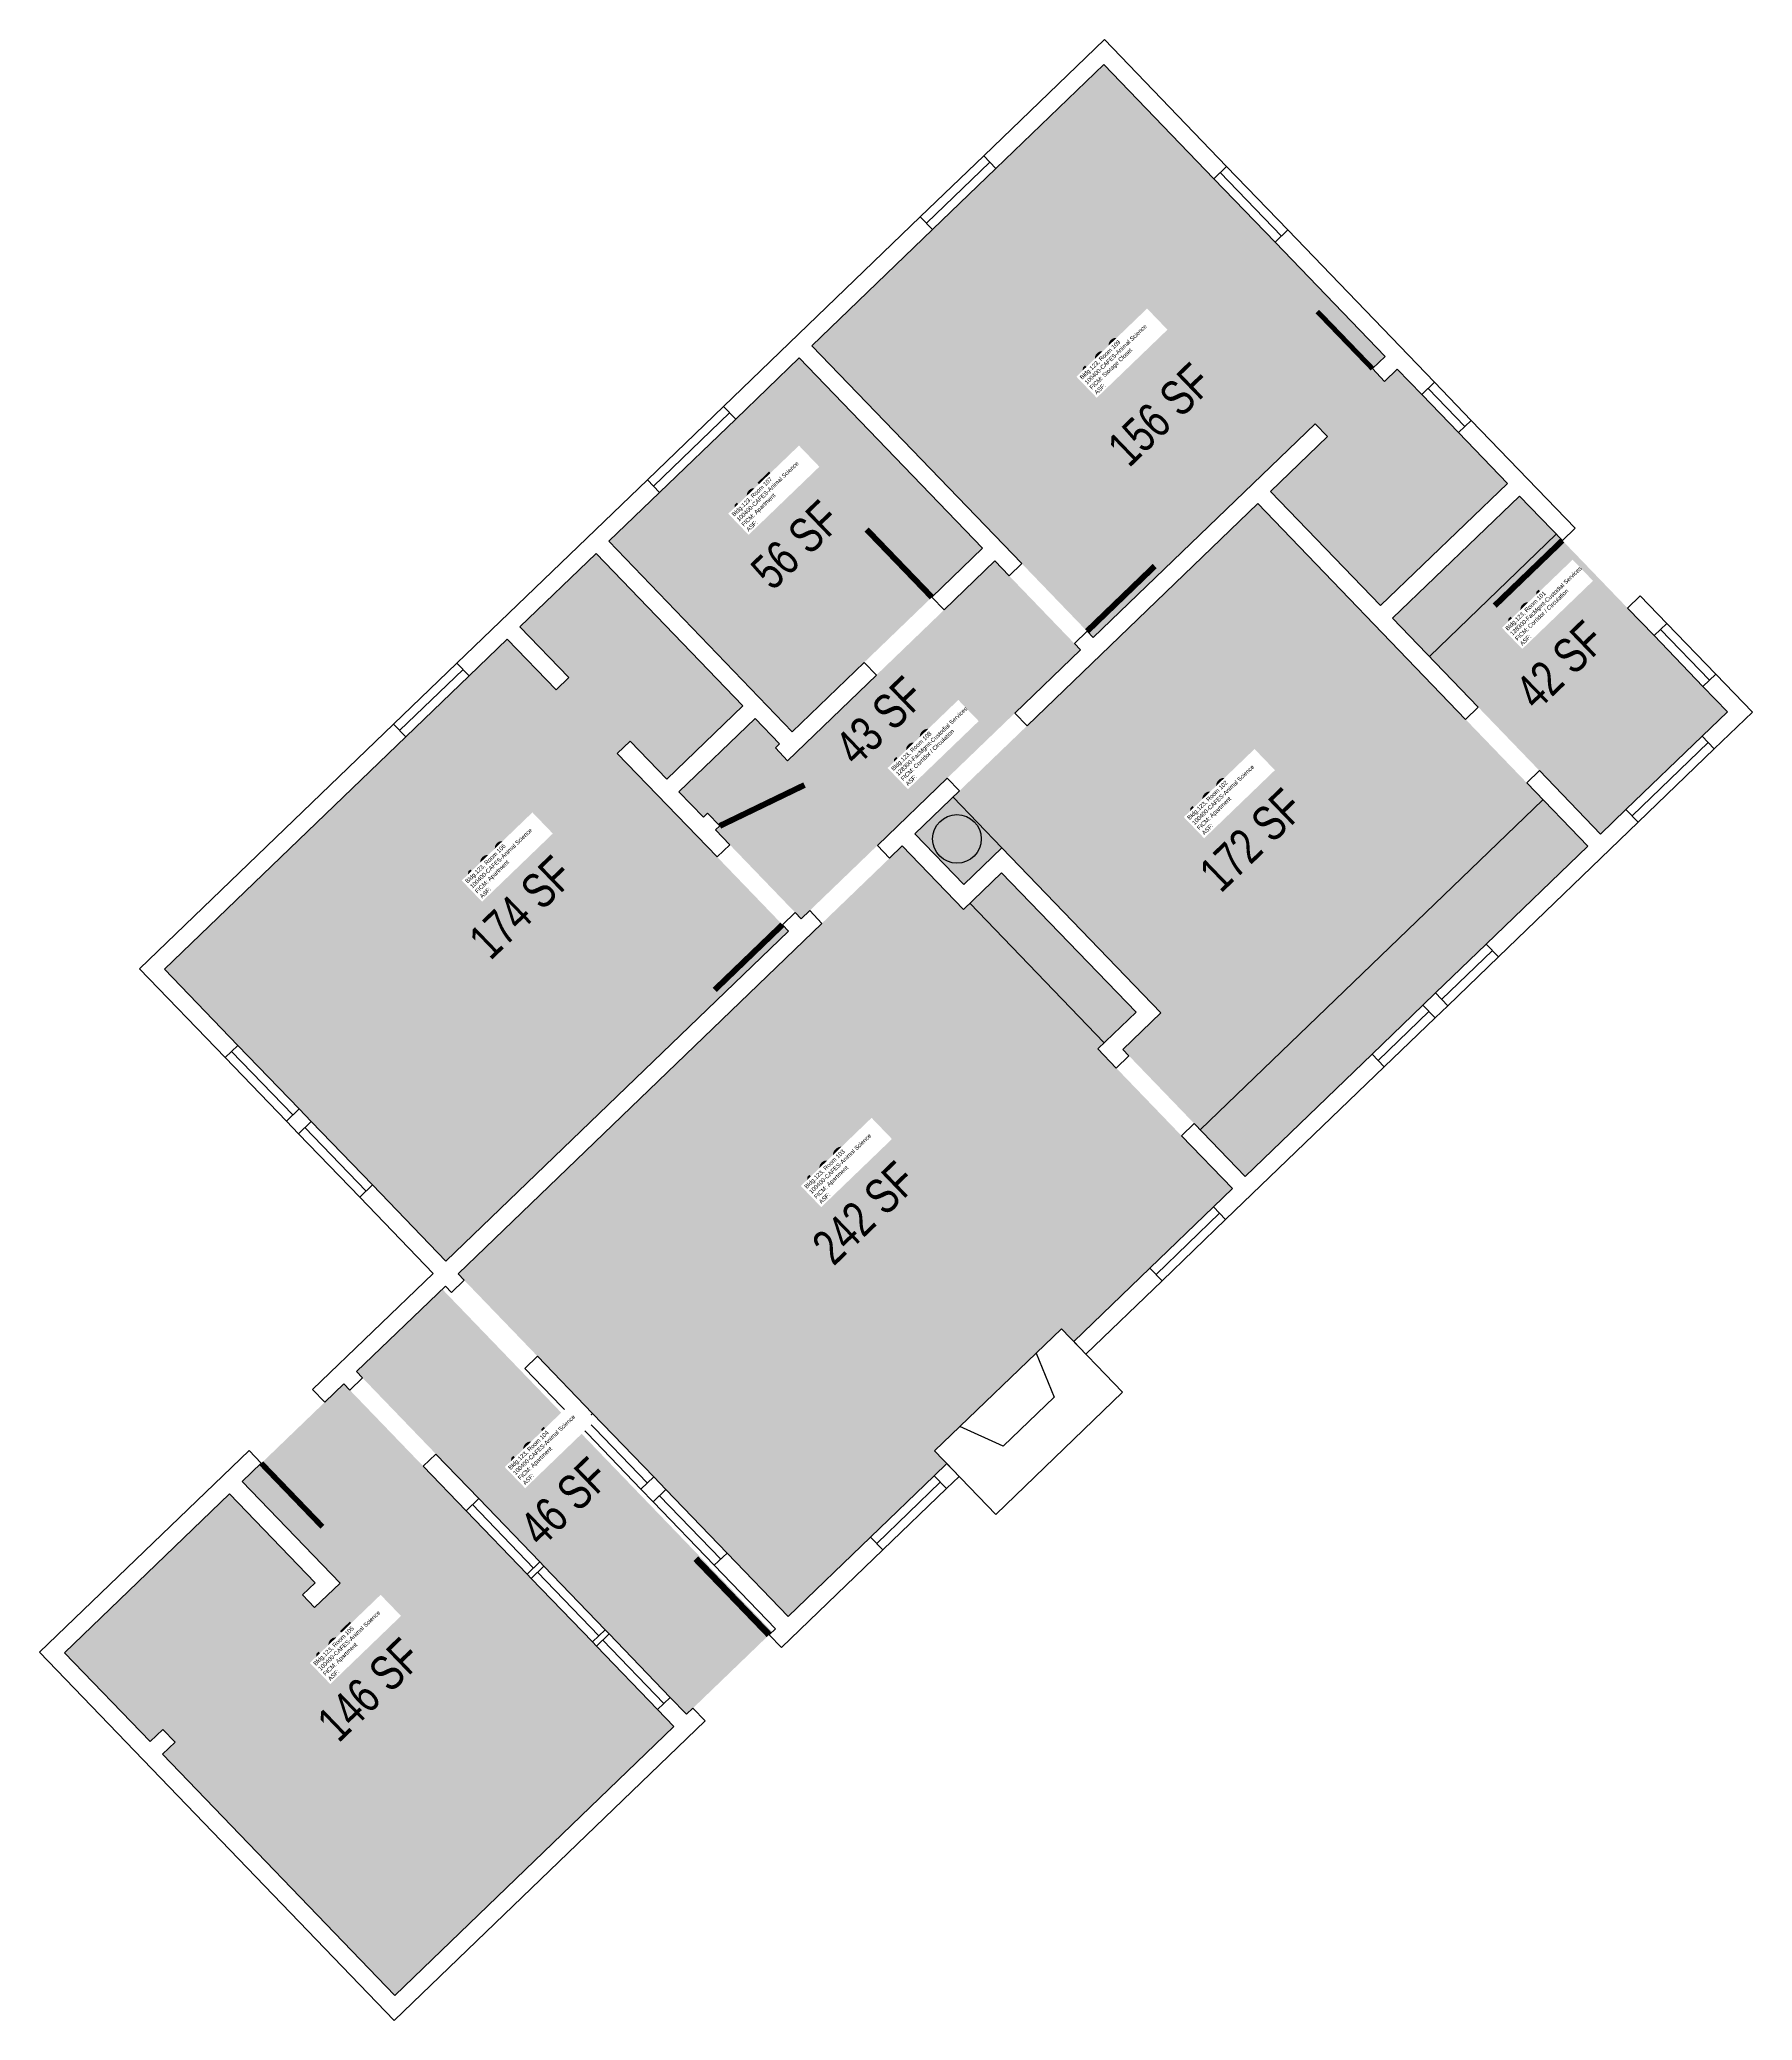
# Model space of a CAD drawing. Header units: inches. Extents: x 69249775 to 69250358, y 27732907 to 27733582.
import ezdxf
from ezdxf.enums import TextEntityAlignment as Align

# ---------------------------------------------------------------- set-up
doc = ezdxf.new("R2010")
doc.units = ezdxf.units.IN
doc.header["$LTSCALE"] = 10
doc.header["$MEASUREMENT"] = 0
for name, color, linetype in [('A-DOOR', 2, 'CONTINUOUS'), ('A-FLOR', 3, 'CONTINUOUS'), ('A-GLAZ', 1, 'CONTINUOUS'), ('A-IDEN-RNUM', 7, 'CONTINUOUS'), ('A-IDEN-SNUM', 4, 'CONTINUOUS'), ('A-IDEN-VNUM', 4, 'CONTINUOUS'), ('A-WALL', 5, 'CONTINUOUS'), ('AREA-TEXT', 3, 'CONTINUOUS'), ('Rooms-Category-Color', 7, 'CONTINUOUS'), ('Rooms-College-Color', 7, 'CONTINUOUS'), ('Rooms-Department-Color', 7, 'CONTINUOUS'), ('Rooms-Division-Color', 7, 'CONTINUOUS'), ('Rooms-Information', 7, 'CONTINUOUS')]:
    doc.layers.add(name, color=color, linetype=linetype)
doc.styles.add('Arial', font='arial.ttf')
doc.styles.add('CP_AREA', font='arial.ttf', dxfattribs={"height": 15})
doc.styles.add('CP_ROOMSNUMBER', font='arial.ttf', dxfattribs={"height": 1})

msp = doc.modelspace()

# ---------------------------------------------------------------- hatches: boundary and pattern name
at = {"layer": 'Rooms-Category-Color', "true_color": 0x728ef3}
for points in [[(69250133.71, 27733378.28), (69250037.97, 27733477.67), (69250137.36, 27733573.41), (69250233.1, 27733474.02), (69250228.78, 27733469.86), (69250232.94, 27733465.54), (69250237.26, 27733469.7), (69250274.72, 27733430.81), (69250231.51, 27733389.18), (69250194.05, 27733428.07), (69250213.49, 27733446.8), (69250209.33, 27733451.12)], [(69250031.27, 27733346.25), (69250096.09, 27733408.69), (69250033.65, 27733473.51), (69249968.83, 27733411.07)], [(69250189.73, 27733423.91), (69250073.05, 27733311.52), (69250089.7, 27733294.24), (69250102.67, 27733306.72), (69250156.78, 27733250.55), (69250143.82, 27733238.06), (69250185.44, 27733194.85), (69250302.12, 27733307.24)], [(69249976.04, 27733343.04), (69249988.53, 27733330.08), (69250014.46, 27733355.05), (69249964.51, 27733406.91), (69249938.58, 27733381.93), (69249955.23, 27733364.65), (69249950.91, 27733360.48), (69249934.26, 27733377.77), (69249817.59, 27733265.38), (69249913.33, 27733165.99), (69250030, 27733278.38), (69249971.72, 27733338.88)], [(69250148.3, 27733250.71), (69250135.33, 27733238.22), (69250181.12, 27733190.68), (69250127.1, 27733138.65), (69250122.94, 27733142.97), (69250079.73, 27733101.35), (69250083.89, 27733097.03), (69250029.88, 27733045), (69249917.49, 27733161.67), (69250068.73, 27733307.36), (69250089.54, 27733285.75), (69250102.51, 27733298.24)], [(69249882.92, 27733128.37), (69249912.09, 27733156.47), (69250024.47, 27733039.79), (69249995.31, 27733011.7)], [(69249878.6, 27733124.21), (69249990.99, 27733007.53), (69249895.92, 27732915.96), (69249816.83, 27732998.06), (69249821.15, 27733002.22), (69249816.99, 27733006.54), (69249812.67, 27733002.38), (69249783.53, 27733032.63), (69249839.71, 27733086.74), (69249868.84, 27733056.49), (69249864.52, 27733052.33), (69249868.68, 27733048.01), (69249877.33, 27733056.34), (69249844.03, 27733090.91)]]:
    msp.add_hatch(color=171, dxfattribs=at).paths.add_polyline_path(points)
at = {"layer": 'Rooms-Category-Color', "true_color": 0xadadad}
for points in [[(69250235.67, 27733384.86), (69250278.89, 27733426.49), (69250349.65, 27733353.02), (69250306.44, 27733311.4)], [(69250129.39, 27733374.12), (69250100.25, 27733404.37), (69250029.67, 27733336.38), (69250025.51, 27733340.7), (69250026.95, 27733342.09), (69250018.62, 27733350.73), (69249992.69, 27733325.75), (69250001.02, 27733317.11), (69250002.46, 27733318.5), (69250006.62, 27733314.18), (69250005.18, 27733312.79), (69250034.32, 27733282.54)]]:
    msp.add_hatch(color=253, dxfattribs=at).paths.add_polyline_path(points)
at = {"layer": 'Rooms-College-Color', "true_color": 0xadadad}
for points in [[(69250133.71, 27733378.28), (69250037.97, 27733477.67), (69250137.36, 27733573.41), (69250233.1, 27733474.02), (69250228.78, 27733469.86), (69250232.94, 27733465.54), (69250237.26, 27733469.7), (69250274.72, 27733430.81), (69250231.51, 27733389.18), (69250194.05, 27733428.07), (69250213.49, 27733446.8), (69250209.33, 27733451.12)], [(69250031.27, 27733346.25), (69250096.09, 27733408.69), (69250033.65, 27733473.51), (69249968.83, 27733411.07)], [(69250189.73, 27733423.91), (69250073.05, 27733311.52), (69250089.7, 27733294.24), (69250102.67, 27733306.72), (69250156.78, 27733250.55), (69250143.82, 27733238.06), (69250185.44, 27733194.85), (69250302.12, 27733307.24)], [(69250235.67, 27733384.86), (69250278.89, 27733426.49), (69250349.65, 27733353.02), (69250306.44, 27733311.4)], [(69249976.04, 27733343.04), (69249988.53, 27733330.08), (69250014.46, 27733355.05), (69249964.51, 27733406.91), (69249938.58, 27733381.93), (69249955.23, 27733364.65), (69249950.91, 27733360.48), (69249934.26, 27733377.77), (69249817.59, 27733265.38), (69249913.33, 27733165.99), (69250030, 27733278.38), (69249971.72, 27733338.88)], [(69250129.39, 27733374.12), (69250100.25, 27733404.37), (69250029.67, 27733336.38), (69250025.51, 27733340.7), (69250026.95, 27733342.09), (69250018.62, 27733350.73), (69249992.69, 27733325.75), (69250001.02, 27733317.11), (69250002.46, 27733318.5), (69250006.62, 27733314.18), (69250005.18, 27733312.79), (69250034.32, 27733282.54)], [(69250148.3, 27733250.71), (69250135.33, 27733238.22), (69250181.12, 27733190.68), (69250127.1, 27733138.65), (69250122.94, 27733142.97), (69250079.73, 27733101.35), (69250083.89, 27733097.03), (69250029.88, 27733045), (69249917.49, 27733161.67), (69250068.73, 27733307.36), (69250089.54, 27733285.75), (69250102.51, 27733298.24)], [(69249882.92, 27733128.37), (69249912.09, 27733156.47), (69250024.47, 27733039.79), (69249995.31, 27733011.7)], [(69249878.6, 27733124.21), (69249990.99, 27733007.53), (69249895.92, 27732915.96), (69249816.83, 27732998.06), (69249821.15, 27733002.22), (69249816.99, 27733006.54), (69249812.67, 27733002.38), (69249783.53, 27733032.63), (69249839.71, 27733086.74), (69249868.84, 27733056.49), (69249864.52, 27733052.33), (69249868.68, 27733048.01), (69249877.33, 27733056.34), (69249844.03, 27733090.91)]]:
    msp.add_hatch(color=253, dxfattribs=at).paths.add_polyline_path(points)
at = {"layer": 'Rooms-Department-Color', "true_color": 0xe3c5e1}
for points in [[(69250133.71, 27733378.28), (69250037.97, 27733477.67), (69250137.36, 27733573.41), (69250233.1, 27733474.02), (69250228.78, 27733469.86), (69250232.94, 27733465.54), (69250237.26, 27733469.7), (69250274.72, 27733430.81), (69250231.51, 27733389.18), (69250194.05, 27733428.07), (69250213.49, 27733446.8), (69250209.33, 27733451.12)], [(69250031.27, 27733346.25), (69250096.09, 27733408.69), (69250033.65, 27733473.51), (69249968.83, 27733411.07)], [(69250189.73, 27733423.91), (69250073.05, 27733311.52), (69250089.7, 27733294.24), (69250102.67, 27733306.72), (69250156.78, 27733250.55), (69250143.82, 27733238.06), (69250185.44, 27733194.85), (69250302.12, 27733307.24)], [(69249976.04, 27733343.04), (69249988.53, 27733330.08), (69250014.46, 27733355.05), (69249964.51, 27733406.91), (69249938.58, 27733381.93), (69249955.23, 27733364.65), (69249950.91, 27733360.48), (69249934.26, 27733377.77), (69249817.59, 27733265.38), (69249913.33, 27733165.99), (69250030, 27733278.38), (69249971.72, 27733338.88)], [(69250148.3, 27733250.71), (69250135.33, 27733238.22), (69250181.12, 27733190.68), (69250127.1, 27733138.65), (69250122.94, 27733142.97), (69250079.73, 27733101.35), (69250083.89, 27733097.03), (69250029.88, 27733045), (69249917.49, 27733161.67), (69250068.73, 27733307.36), (69250089.54, 27733285.75), (69250102.51, 27733298.24)], [(69249882.92, 27733128.37), (69249912.09, 27733156.47), (69250024.47, 27733039.79), (69249995.31, 27733011.7)], [(69249878.6, 27733124.21), (69249990.99, 27733007.53), (69249895.92, 27732915.96), (69249816.83, 27732998.06), (69249821.15, 27733002.22), (69249816.99, 27733006.54), (69249812.67, 27733002.38), (69249783.53, 27733032.63), (69249839.71, 27733086.74), (69249868.84, 27733056.49), (69249864.52, 27733052.33), (69249868.68, 27733048.01), (69249877.33, 27733056.34), (69249844.03, 27733090.91)]]:
    msp.add_hatch(color=254, dxfattribs=at).paths.add_polyline_path(points)
at = {"layer": 'Rooms-Department-Color', "true_color": 0xacacac}
for points in [[(69250235.67, 27733384.86), (69250278.89, 27733426.49), (69250349.65, 27733353.02), (69250306.44, 27733311.4)], [(69250129.39, 27733374.12), (69250100.25, 27733404.37), (69250029.67, 27733336.38), (69250025.51, 27733340.7), (69250026.95, 27733342.09), (69250018.62, 27733350.73), (69249992.69, 27733325.75), (69250001.02, 27733317.11), (69250002.46, 27733318.5), (69250006.62, 27733314.18), (69250005.18, 27733312.79), (69250034.32, 27733282.54)]]:
    msp.add_hatch(color=253, dxfattribs=at).paths.add_polyline_path(points)
at = {"layer": 'Rooms-Division-Color', "true_color": 0xe3c5e1}
for points in [[(69250133.71, 27733378.28), (69250037.97, 27733477.67), (69250137.36, 27733573.41), (69250233.1, 27733474.02), (69250228.78, 27733469.86), (69250232.94, 27733465.54), (69250237.26, 27733469.7), (69250274.72, 27733430.81), (69250231.51, 27733389.18), (69250194.05, 27733428.07), (69250213.49, 27733446.8), (69250209.33, 27733451.12)], [(69250031.27, 27733346.25), (69250096.09, 27733408.69), (69250033.65, 27733473.51), (69249968.83, 27733411.07)], [(69250189.73, 27733423.91), (69250073.05, 27733311.52), (69250089.7, 27733294.24), (69250102.67, 27733306.72), (69250156.78, 27733250.55), (69250143.82, 27733238.06), (69250185.44, 27733194.85), (69250302.12, 27733307.24)], [(69249976.04, 27733343.04), (69249988.53, 27733330.08), (69250014.46, 27733355.05), (69249964.51, 27733406.91), (69249938.58, 27733381.93), (69249955.23, 27733364.65), (69249950.91, 27733360.48), (69249934.26, 27733377.77), (69249817.59, 27733265.38), (69249913.33, 27733165.99), (69250030, 27733278.38), (69249971.72, 27733338.88)], [(69250148.3, 27733250.71), (69250135.33, 27733238.22), (69250181.12, 27733190.68), (69250127.1, 27733138.65), (69250122.94, 27733142.97), (69250079.73, 27733101.35), (69250083.89, 27733097.03), (69250029.88, 27733045), (69249917.49, 27733161.67), (69250068.73, 27733307.36), (69250089.54, 27733285.75), (69250102.51, 27733298.24)], [(69249882.92, 27733128.37), (69249912.09, 27733156.47), (69250024.47, 27733039.79), (69249995.31, 27733011.7)], [(69249878.6, 27733124.21), (69249990.99, 27733007.53), (69249895.92, 27732915.96), (69249816.83, 27732998.06), (69249821.15, 27733002.22), (69249816.99, 27733006.54), (69249812.67, 27733002.38), (69249783.53, 27733032.63), (69249839.71, 27733086.74), (69249868.84, 27733056.49), (69249864.52, 27733052.33), (69249868.68, 27733048.01), (69249877.33, 27733056.34), (69249844.03, 27733090.91)]]:
    msp.add_hatch(color=254, dxfattribs=at).paths.add_polyline_path(points)
at = {"layer": 'Rooms-Division-Color', "true_color": 0xadadad}
for points in [[(69250235.67, 27733384.86), (69250278.89, 27733426.49), (69250349.65, 27733353.02), (69250306.44, 27733311.4)], [(69250129.39, 27733374.12), (69250100.25, 27733404.37), (69250029.67, 27733336.38), (69250025.51, 27733340.7), (69250026.95, 27733342.09), (69250018.62, 27733350.73), (69249992.69, 27733325.75), (69250001.02, 27733317.11), (69250002.46, 27733318.5), (69250006.62, 27733314.18), (69250005.18, 27733312.79), (69250034.32, 27733282.54)]]:
    msp.add_hatch(color=253, dxfattribs=at).paths.add_polyline_path(points)

# ---------------------------------------------------------------- linework, layer by layer
at = {"layer": 'A-DOOR'}
for points in [[(69250228.78, 27733469.86, 1.69, 1.69, 0), (69250210.03, 27733489.31, 0, 0, 0.414214), (69250209.32, 27733451.11, 0, 0, 2.414214)], [(69250078.8, 27733392.04, 2, 2, 0), (69250056.6, 27733415.08, 0, 0, 0.414214), (69250055.76, 27733369.84, 0, 0, 2.414214)], [(69250131.63, 27733380.44, 2, 2, 0), (69250154.67, 27733402.64, 0, 0, 0.414214), (69250109.43, 27733403.49, 0, 0, 2.414214)], [(69250293.45, 27733411.36, 2, 2, 0), (69250270.41, 27733389.16, 0, 0, 0.414214), (69250315.65, 27733388.31, 0, 0, 2.414214)], [(69250006.62, 27733314.18, 2, 2, 0), (69250035.44, 27733328.1, 0, 0, 0.102988), (69250027.49, 27733338.44, 0, 0, 0.102988)], [(69250027.92, 27733280.54, 2, 2, 0), (69250004.87, 27733258.34, 0, 0, -0.414214), (69250005.72, 27733303.59, 0, 0, -2.414214)], [(69249850.51, 27733097.15, 1.87, 1.87, 0), (69249871.31, 27733075.55, 0, 0, 0.414214), (69249872.1, 27733117.95, 0, 0, 2.414214)], [(69250023.39, 27733038.75, 2.25, 2.25, 0), (69249998.44, 27733064.65, 0, 0, 0.414214), (69249997.49, 27733013.8, 0, 0, 2.414214)]]:
    msp.add_lwpolyline(points, format="xyseb", dxfattribs=at)
at = {"layer": 'A-FLOR'}
for p, q in [((69250291.37, 27733413.52), (69250248.16, 27733371.9)), ((69250102.67, 27733306.72), (69250086.02, 27733324.01)), ((69250170.18, 27733210.69), (69250286.85, 27733323.08)), ((69250091.7, 27733287.83), (69250137.49, 27733240.3)), ((69250088.37, 27733109.67), (69250114.3, 27733134.65))]:
    msp.add_line(p, q, dxfattribs=at)
msp.add_lwpolyline([(69250103.1, 27733103.03), (69250088.37, 27733109.67), (69250079.73, 27733101.35), (69250100.54, 27733079.74), (69250143.75, 27733121.37), (69250122.94, 27733142.97), (69250114.3, 27733134.65), (69250120.38, 27733119.68)], close=True, dxfattribs=at)
msp.add_circle((69250087.34, 27733309.76), 8.28, dxfattribs=at)
at = {"layer": 'A-GLAZ'}
for p, q in [((69250074.86, 27733521.53), (69250096.47, 27733542.35)), ((69250076.94, 27733519.37), (69250098.55, 27733540.19)), ((69250079.02, 27733517.21), (69250100.63, 27733538.03)), ((69250195.63, 27733512.91), (69250174.82, 27733534.52)), ((69250197.8, 27733514.99), (69250176.98, 27733536.6)), ((69250199.96, 27733517.07), (69250179.14, 27733538.68)), ((69250258.07, 27733448.09), (69250245.59, 27733461.06)), ((69250260.23, 27733450.17), (69250247.75, 27733463.14)), ((69250262.39, 27733452.25), (69250249.91, 27733465.22)), ((69249981.95, 27733432.04), (69250007.88, 27733457.02)), ((69249984.03, 27733429.88), (69250009.96, 27733454.85)), ((69249986.12, 27733427.72), (69250012.04, 27733452.69)), ((69250343.48, 27733363.75), (69250326.83, 27733381.03)), ((69250345.65, 27733365.83), (69250328.99, 27733383.11)), ((69250341.32, 27733361.67), (69250324.67, 27733378.95)), ((69249895.53, 27733348.79), (69249917.13, 27733369.6)), ((69249897.61, 27733346.63), (69249919.22, 27733367.44)), ((69249899.69, 27733344.47), (69249921.3, 27733365.28)), ((69250315.08, 27733319.72), (69250341.01, 27733344.7)), ((69250317.16, 27733317.56), (69250343.09, 27733342.54)), ((69250319.24, 27733315.4), (69250345.17, 27733340.38)), ((69250250.26, 27733257.29), (69250267.55, 27733273.94)), ((69250252.34, 27733255.12), (69250269.63, 27733271.77)), ((69250254.42, 27733252.96), (69250271.71, 27733269.61)), ((69250228.65, 27733236.47), (69250245.94, 27733253.12)), ((69250230.74, 27733234.31), (69250248.02, 27733250.96)), ((69250232.82, 27733232.15), (69250250.1, 27733248.8)), ((69249863.37, 27733217.85), (69249842.56, 27733239.45)), ((69249859.05, 27733213.68), (69249838.24, 27733235.29)), ((69249861.21, 27733215.76), (69249840.4, 27733237.37)), ((69249886.19, 27733189.84), (69249865.38, 27733211.44)), ((69249888.35, 27733191.92), (69249867.54, 27733213.52)), ((69249884.03, 27733187.76), (69249863.22, 27733209.36)), ((69250153.03, 27733163.63), (69250174.64, 27733184.44)), ((69250155.11, 27733161.47), (69250176.72, 27733182.28)), ((69250157.19, 27733159.31), (69250178.8, 27733180.12)), ((69249958.95, 27733109.97), (69249979.77, 27733088.37)), ((69249961.11, 27733112.05), (69249981.93, 27733090.45)), ((69249963.28, 27733114.14), (69249984.09, 27733092.53)), ((69250057.96, 27733072.05), (69250079.57, 27733092.86)), ((69250060.05, 27733069.89), (69250081.65, 27733090.7)), ((69249922.38, 27733083.08), (69249943.2, 27733061.47)), ((69249924.54, 27733085.16), (69249945.36, 27733063.55)), ((69249983.93, 27733084.05), (69250004.74, 27733062.44)), ((69249986.09, 27733086.13), (69250006.9, 27733064.52)), ((69249988.25, 27733088.21), (69250009.06, 27733066.6)), ((69250062.13, 27733067.73), (69250083.73, 27733088.54)), ((69249920.22, 27733080.99), (69249941.03, 27733059.39)), ((69249942.42, 27733057.95), (69249963.23, 27733036.34)), ((69249944.58, 27733060.03), (69249965.4, 27733038.42)), ((69249946.74, 27733062.11), (69249967.56, 27733040.5)), ((69249966.78, 27733036.98), (69249987.6, 27733015.38)), ((69249968.94, 27733039.06), (69249989.76, 27733017.46)), ((69249964.62, 27733034.9), (69249985.44, 27733013.29))]:
    msp.add_line(p, q, dxfattribs=at)
at = {"layer": 'A-WALL'}
for p, q in [((69250137.52, 27733581.89), (69250096.47, 27733542.35)), ((69250179.14, 27733538.68), (69250137.52, 27733581.89)), ((69250137.36, 27733573.41), (69250100.63, 27733538.03)), ((69250174.82, 27733534.52), (69250137.36, 27733573.41)), ((69250100.63, 27733538.03), (69250096.47, 27733542.35)), ((69250174.82, 27733534.52), (69250179.14, 27733538.68)), ((69250074.86, 27733521.53), (69250007.88, 27733457.02)), ((69250079.02, 27733517.21), (69250074.86, 27733521.53)), ((69250079.02, 27733517.21), (69250037.97, 27733477.67)), ((69250195.63, 27733512.91), (69250199.96, 27733517.07)), ((69250249.91, 27733465.22), (69250199.96, 27733517.07)), ((69250233.1, 27733474.02), (69250195.63, 27733512.91)), ((69250037.97, 27733477.67), (69250109.43, 27733403.49)), ((69250233.1, 27733474.02), (69250228.78, 27733469.86)), ((69250033.65, 27733473.51), (69250012.04, 27733452.69)), ((69250033.65, 27733473.51), (69250096.09, 27733408.69)), ((69250228.78, 27733469.86), (69250232.94, 27733465.54)), ((69250237.26, 27733469.7), (69250232.94, 27733465.54)), ((69250245.59, 27733461.06), (69250237.26, 27733469.7)), ((69250245.59, 27733461.06), (69250249.91, 27733465.22)), ((69250012.04, 27733452.69), (69250007.88, 27733457.02)), ((69250209.33, 27733451.12), (69250133.71, 27733378.28)), ((69250209.33, 27733451.12), (69250213.49, 27733446.8)), ((69250258.07, 27733448.09), (69250262.39, 27733452.25)), ((69250274.72, 27733430.81), (69250258.07, 27733448.09)), ((69250297.78, 27733415.52), (69250262.39, 27733452.25)), ((69250213.49, 27733446.8), (69250194.05, 27733428.07)), ((69249981.95, 27733432.04), (69249917.13, 27733369.6)), ((69249986.12, 27733427.72), (69249968.83, 27733411.07)), ((69249986.12, 27733427.72), (69249981.95, 27733432.04)), ((69250194.05, 27733428.07), (69250231.51, 27733389.18)), ((69250274.72, 27733430.81), (69250231.51, 27733389.18)), ((69250189.73, 27733423.91), (69250111.22, 27733348.29)), ((69250189.73, 27733423.91), (69250260.49, 27733350.45)), ((69250278.89, 27733426.49), (69250235.67, 27733384.86)), ((69250293.45, 27733411.36), (69250278.89, 27733426.49)), ((69250293.45, 27733411.36), (69250297.78, 27733415.52)), ((69249964.51, 27733406.91), (69249938.58, 27733381.93)), ((69249964.51, 27733406.91), (69250014.46, 27733355.05)), ((69249968.83, 27733411.07), (69250031.27, 27733346.25)), ((69250096.09, 27733408.69), (69250078.8, 27733392.04)), ((69250100.25, 27733404.37), (69250082.96, 27733387.72)), ((69250100.25, 27733404.37), (69250105.11, 27733399.33)), ((69250109.43, 27733403.49), (69250105.11, 27733399.33)), ((69250078.8, 27733392.04), (69250082.96, 27733387.72)), ((69250315.65, 27733388.31), (69250319.98, 27733392.48)), ((69250324.67, 27733378.95), (69250315.65, 27733388.31)), ((69250328.99, 27733383.11), (69250319.98, 27733392.48)), ((69249938.58, 27733381.93), (69249955.23, 27733364.65)), ((69250131.63, 27733380.44), (69250127.31, 27733376.28)), ((69250131.63, 27733380.44), (69250133.71, 27733378.28)), ((69250235.67, 27733384.86), (69250264.81, 27733354.61)), ((69250324.67, 27733378.95), (69250328.99, 27733383.11)), ((69249934.26, 27733377.77), (69249921.3, 27733365.28)), ((69249934.26, 27733377.77), (69249950.91, 27733360.48)), ((69250129.39, 27733374.12), (69250107.06, 27733352.61)), ((69250127.31, 27733376.28), (69250129.39, 27733374.12)), ((69249921.3, 27733365.28), (69249917.13, 27733369.6)), ((69250055.76, 27733369.84), (69250031.27, 27733346.25)), ((69250055.76, 27733369.84), (69250059.92, 27733365.52)), ((69249950.91, 27733360.48), (69249955.23, 27733364.65)), ((69250059.92, 27733365.52), (69250029.67, 27733336.38)), ((69250341.32, 27733361.67), (69250345.65, 27733365.83)), ((69250349.65, 27733353.02), (69250341.32, 27733361.67)), ((69250358.13, 27733352.87), (69250345.65, 27733365.83)), ((69250014.46, 27733355.05), (69249988.53, 27733330.08)), ((69250111.22, 27733348.29), (69250107.06, 27733352.61)), ((69250264.81, 27733354.61), (69250260.49, 27733350.45)), ((69250341.01, 27733344.7), (69250349.65, 27733353.02)), ((69250345.17, 27733340.38), (69250358.13, 27733352.87)), ((69249895.53, 27733348.79), (69249809.1, 27733265.54)), ((69249899.69, 27733344.47), (69249895.53, 27733348.79)), ((69250018.62, 27733350.73), (69249992.69, 27733325.75)), ((69250018.62, 27733350.73), (69250026.95, 27733342.09)), ((69249899.69, 27733344.47), (69249817.59, 27733265.38)), ((69249971.72, 27733338.88), (69249976.04, 27733343.04)), ((69249976.04, 27733343.04), (69249988.53, 27733330.08)), ((69250026.95, 27733342.09), (69250025.51, 27733340.7)), ((69250025.51, 27733340.7), (69250029.67, 27733336.38)), ((69250341.01, 27733344.7), (69250345.17, 27733340.38)), ((69249971.72, 27733338.88), (69250005.72, 27733303.59)), ((69250285.62, 27733333), (69250281.3, 27733328.84)), ((69250285.62, 27733333), (69250306.44, 27733311.4)), ((69249992.69, 27733325.75), (69250001.02, 27733317.11)), ((69250084.01, 27733330.41), (69250060.25, 27733307.52)), ((69250088.18, 27733326.09), (69250073.05, 27733311.52)), ((69250088.18, 27733326.09), (69250084.01, 27733330.41)), ((69250281.3, 27733328.84), (69250302.12, 27733307.24)), ((69250306.44, 27733311.4), (69250315.08, 27733319.72)), ((69250315.08, 27733319.72), (69250319.24, 27733315.4)), ((69250002.46, 27733318.5), (69250001.02, 27733317.11)), ((69250002.46, 27733318.5), (69250006.62, 27733314.18)), ((69250006.62, 27733314.18), (69250005.18, 27733312.79)), ((69250005.18, 27733312.79), (69250010.04, 27733307.75)), ((69250271.71, 27733269.61), (69250319.24, 27733315.4)), ((69250010.04, 27733307.75), (69250005.72, 27733303.59)), ((69250064.41, 27733303.2), (69250060.25, 27733307.52)), ((69250068.73, 27733307.36), (69250064.41, 27733303.2)), ((69250068.73, 27733307.36), (69250089.54, 27733285.75)), ((69250073.05, 27733311.52), (69250089.7, 27733294.24)), ((69250102.67, 27733306.72), (69250089.7, 27733294.24)), ((69250102.67, 27733306.72), (69250156.78, 27733250.55)), ((69250267.55, 27733273.94), (69250302.12, 27733307.24)), ((69250102.51, 27733298.24), (69250089.54, 27733285.75)), ((69250102.51, 27733298.24), (69250148.3, 27733250.71)), ((69250037.2, 27733285.32), (69250034.32, 27733282.54)), ((69250041.36, 27733281), (69250037.2, 27733285.32)), ((69250030, 27733278.38), (69249913.33, 27733165.99)), ((69250041.36, 27733281), (69249917.49, 27733161.67)), ((69250032.24, 27733284.7), (69250027.92, 27733280.54)), ((69250027.92, 27733280.54), (69250030, 27733278.38)), ((69250032.24, 27733284.7), (69250034.32, 27733282.54)), ((69250267.55, 27733273.94), (69250271.71, 27733269.61)), ((69249809.1, 27733265.54), (69249838.24, 27733235.29)), ((69249817.59, 27733265.38), (69249842.56, 27733239.45)), ((69250245.94, 27733253.12), (69250250.26, 27733257.29)), ((69250245.94, 27733253.12), (69250250.1, 27733248.8)), ((69250250.1, 27733248.8), (69250254.42, 27733252.96)), ((69250250.26, 27733257.29), (69250254.42, 27733252.96)), ((69250148.3, 27733250.71), (69250135.33, 27733238.22)), ((69250156.78, 27733250.55), (69250143.82, 27733238.06)), ((69249842.56, 27733239.45), (69249838.24, 27733235.29)), ((69250135.33, 27733238.22), (69250141.58, 27733231.74)), ((69250143.82, 27733238.06), (69250145.9, 27733235.9)), ((69250145.9, 27733235.9), (69250141.58, 27733231.74)), ((69250178.8, 27733180.12), (69250232.82, 27733232.15)), ((69250185.44, 27733194.85), (69250228.65, 27733236.47)), ((69250228.65, 27733236.47), (69250232.82, 27733232.15)), ((69249863.37, 27733217.85), (69249859.05, 27733213.68)), ((69249863.37, 27733217.85), (69249867.54, 27733213.52)), ((69249859.05, 27733213.68), (69249863.22, 27733209.36)), ((69249867.54, 27733213.52), (69249863.22, 27733209.36)), ((69250168.1, 27733212.85), (69250163.78, 27733208.69)), ((69250168.1, 27733212.85), (69250185.44, 27733194.85)), ((69250163.78, 27733208.69), (69250181.12, 27733190.68)), ((69249888.35, 27733191.92), (69249884.03, 27733187.76)), ((69249888.35, 27733191.92), (69249913.33, 27733165.99)), ((69250174.64, 27733184.44), (69250181.12, 27733190.68)), ((69249884.03, 27733187.76), (69249909, 27733161.83)), ((69250174.64, 27733184.44), (69250178.8, 27733180.12)), ((69250127.1, 27733138.65), (69250153.03, 27733163.63)), ((69250153.03, 27733163.63), (69250157.19, 27733159.31)), ((69249909, 27733161.83), (69249867.95, 27733122.28)), ((69249913.17, 27733157.51), (69249882.92, 27733128.37)), ((69249913.17, 27733157.51), (69249915.25, 27733155.35)), ((69249919.57, 27733159.51), (69249915.25, 27733155.35)), ((69249917.49, 27733161.67), (69249919.57, 27733159.51)), ((69250131.27, 27733134.33), (69250157.19, 27733159.31)), ((69250127.1, 27733138.65), (69250131.27, 27733134.33)), ((69249944.54, 27733133.58), (69249940.22, 27733129.42)), ((69249944.54, 27733133.58), (69249963.28, 27733114.14)), ((69249878.6, 27733124.21), (69249872.11, 27733117.96)), ((69249878.6, 27733124.21), (69249880.68, 27733122.05)), ((69249885, 27733126.21), (69249880.68, 27733122.05)), ((69249882.92, 27733128.37), (69249885, 27733126.21)), ((69249940.22, 27733129.42), (69249958.95, 27733109.97)), ((69249872.11, 27733117.96), (69249867.95, 27733122.28)), ((69249963.28, 27733114.14), (69249958.95, 27733109.97)), ((69249846.35, 27733101.47), (69249775.05, 27733032.79)), ((69249850.51, 27733097.15), (69249844.03, 27733090.91)), ((69249850.51, 27733097.15), (69249846.35, 27733101.47)), ((69249909.97, 27733100.28), (69249905.65, 27733096.12)), ((69249909.97, 27733100.28), (69249924.54, 27733085.16)), ((69250079.57, 27733092.86), (69250083.89, 27733097.03)), ((69250083.89, 27733097.03), (69250088.05, 27733092.71)), ((69249844.03, 27733090.91), (69249877.33, 27733056.34)), ((69249905.65, 27733096.12), (69249920.22, 27733080.99)), ((69249984.09, 27733092.53), (69249979.77, 27733088.37)), ((69249984.09, 27733092.53), (69249988.25, 27733088.21)), ((69250079.57, 27733092.86), (69250083.73, 27733088.54)), ((69250083.73, 27733088.54), (69250088.05, 27733092.71)), ((69249839.71, 27733086.74), (69249783.53, 27733032.63)), ((69249839.71, 27733086.74), (69249868.84, 27733056.49)), ((69249924.54, 27733085.16), (69249920.22, 27733080.99)), ((69249979.77, 27733088.37), (69249983.93, 27733084.05)), ((69249988.25, 27733088.21), (69249983.93, 27733084.05)), ((69250029.88, 27733045), (69250057.96, 27733072.05)), ((69250057.96, 27733072.05), (69250062.13, 27733067.73)), ((69249945.36, 27733063.55), (69249941.03, 27733059.39)), ((69249945.36, 27733063.55), (69249946.74, 27733062.11)), ((69250009.06, 27733066.6), (69250004.74, 27733062.44)), ((69250004.74, 27733062.44), (69250025.56, 27733040.83)), ((69250009.06, 27733066.6), (69250029.88, 27733045)), ((69250027.56, 27733034.43), (69250062.13, 27733067.73)), ((69249868.84, 27733056.49), (69249864.52, 27733052.33)), ((69249877.33, 27733056.34), (69249868.68, 27733048.01)), ((69249941.03, 27733059.39), (69249942.42, 27733057.95)), ((69249946.74, 27733062.11), (69249942.42, 27733057.95)), ((69249864.52, 27733052.33), (69249868.68, 27733048.01)), ((69249967.56, 27733040.5), (69249963.23, 27733036.34)), ((69249963.23, 27733036.34), (69249964.62, 27733034.9)), ((69249968.94, 27733039.06), (69249964.62, 27733034.9)), ((69249967.56, 27733040.5), (69249968.94, 27733039.06)), ((69250023.39, 27733038.75), (69250025.56, 27733040.83)), ((69250023.39, 27733038.75), (69250027.56, 27733034.43)), ((69249775.05, 27733032.79), (69249895.76, 27732907.47)), ((69249783.53, 27733032.63), (69249812.67, 27733002.38)), ((69249989.76, 27733017.46), (69249985.44, 27733013.29)), ((69249989.76, 27733017.46), (69249995.31, 27733011.7)), ((69249895.76, 27732907.47), (69250001.63, 27733009.46)), ((69249985.44, 27733013.29), (69249990.99, 27733007.53)), ((69249995.31, 27733011.7), (69249997.47, 27733013.78)), ((69249997.47, 27733013.78), (69250001.63, 27733009.46)), ((69249816.99, 27733006.54), (69249812.67, 27733002.38)), ((69249821.15, 27733002.22), (69249816.83, 27732998.06)), ((69249816.99, 27733006.54), (69249821.15, 27733002.22)), ((69249895.92, 27732915.96), (69249990.99, 27733007.53)), ((69249816.83, 27732998.06), (69249895.92, 27732915.96)), ((69249895.76, 27732907.47), (69249896.48, 27732908.17)), ((69249895.76, 27732907.47), (69249896.48, 27732908.17))]:
    msp.add_line(p, q, dxfattribs=at)

# ---------------------------------------------------------------- texts
at = {"layer": 'A-IDEN-RNUM', "style": 'Arial', "width": 0.85}
for s, p in [('0109-00', (69250135.94, 27733468.37)), ('0107-00', (69250017.55, 27733422.1)), ('0101-00', (69250279.17, 27733381.34)), ('0108-00', (69250071.61, 27733335.62)), ('0102-00', (69250172.94, 27733318.08)), ('0106-00', (69249926.96, 27733297.02)), ('0103-00', (69250042.21, 27733193.03)), ('0104-00', (69249941.51, 27733097.33)), ('0105-00', (69249875.28, 27733030.7))]:
    msp.add_text(s, height=1, rotation=43.9283, dxfattribs=at).set_placement(p)
at = {"layer": 'A-IDEN-SNUM', "style": 'CP_ROOMSNUMBER'}
for s, p in [('1230010900', (69250135.94, 27733468.37)), ('1230010700', (69250017.55, 27733422.1)), ('1230010100', (69250279.17, 27733381.34)), ('1230010800', (69250071.61, 27733335.62)), ('1230010200', (69250172.94, 27733318.08)), ('1230010600', (69249926.96, 27733297.02)), ('1230010300', (69250042.21, 27733193.03)), ('1230010400', (69249941.51, 27733097.33)), ('1230010500', (69249875.28, 27733030.7))]:
    msp.add_text(s, height=1, rotation=43.9283, dxfattribs=at).set_placement(p, align=Align.MIDDLE_CENTER)
at = {"layer": 'A-IDEN-VNUM', "style": 'Arial', "width": 0.85}
for s, p in [('109', (69250134.96, 27733460.93)), ('107', (69250016.45, 27733414.27)), ('101', (69250279.83, 27733375.42)), ('108', (69250070.7, 27733327.67)), ('102', (69250171.54, 27733310.96)), ('106', (69249925.71, 27733289.37)), ('103', (69250041.17, 27733185.37)), ('104', (69249940.37, 27733089.66)), ('105', (69249874.03, 27733022.98))]:
    msp.add_text(s, height=10, rotation=43.9283, dxfattribs=at).set_placement(p)
at = {"layer": 'AREA-TEXT', "style": 'CP_AREA', "width": 0.75}
for s, p in [('156 SF', (69250156.35, 27733454.24)), ('56 SF', (69250032.46, 27733409.88)), ('42 SF', (69250292.66, 27733368.94)), ('43 SF', (69250061.04, 27733349.94)), ('172 SF', (69250187.58, 27733309.38)), ('174 SF', (69249938.92, 27733286.45)), ('242 SF', (69250055.79, 27733182.42)), ('46 SF', (69249953.7, 27733084.08)), ('146 SF', (69249887.26, 27733020.08))]:
    msp.add_text(s, height=12, rotation=43.9283, dxfattribs=at).set_placement(p, align=Align.MIDDLE_CENTER)

# ---------------------------------------------------------------- next in the draw order: texts
at = {"layer": 'Rooms-Information', "char_height": 1.4286, "width": 32, "attachment_point": 7, "rotation": 43.9283, "style": 'Arial', "bg_fill": 3, "box_fill_scale": 1.5, "bg_fill_color": 256, "bg_fill_true_color": 13158600, "bg_fill_transparency": 0}
for s, insert in [('Bldg.123, Room 109^M^J100400-CAFES-Animal Science^M^JFICM: Storage Closet^M^JASF: ', (69250134.96, 27733460.93)), ('Bldg.123, Room 107^M^J100400-CAFES-Animal Science^M^JFICM: Apartment^M^JASF: ', (69250016.45, 27733414.27)), ('Bldg.123, Room 101^M^J128300-FacMgmt-Custodial Services^M^JFICM: Corridor / Circulation^M^JASF: ', (69250279.83, 27733375.42)), ('Bldg.123, Room 108^M^J128300-FacMgmt-Custodial Services^M^JFICM: Corridor / Circulation^M^JASF: ', (69250070.7, 27733327.67)), ('Bldg.123, Room 102^M^J100400-CAFES-Animal Science^M^JFICM: Apartment^M^JASF: ', (69250171.54, 27733310.96)), ('Bldg.123, Room 106^M^J100400-CAFES-Animal Science^M^JFICM: Apartment^M^JASF: ', (69249925.71, 27733289.37)), ('Bldg.123, Room 103^M^J100400-CAFES-Animal Science^M^JFICM: Apartment^M^JASF: ', (69250041.17, 27733185.37)), ('Bldg.123, Room 104^M^J100400-CAFES-Animal Science^M^JFICM: Apartment^M^JASF: ', (69249940.37, 27733089.66)), ('Bldg.123, Room 105^M^J100400-CAFES-Animal Science^M^JFICM: Apartment^M^JASF: ', (69249874.03, 27733022.98))]:
    msp.add_mtext(s, dxfattribs=dict(at, insert=insert))

doc.saveas('drawing.dxf')
